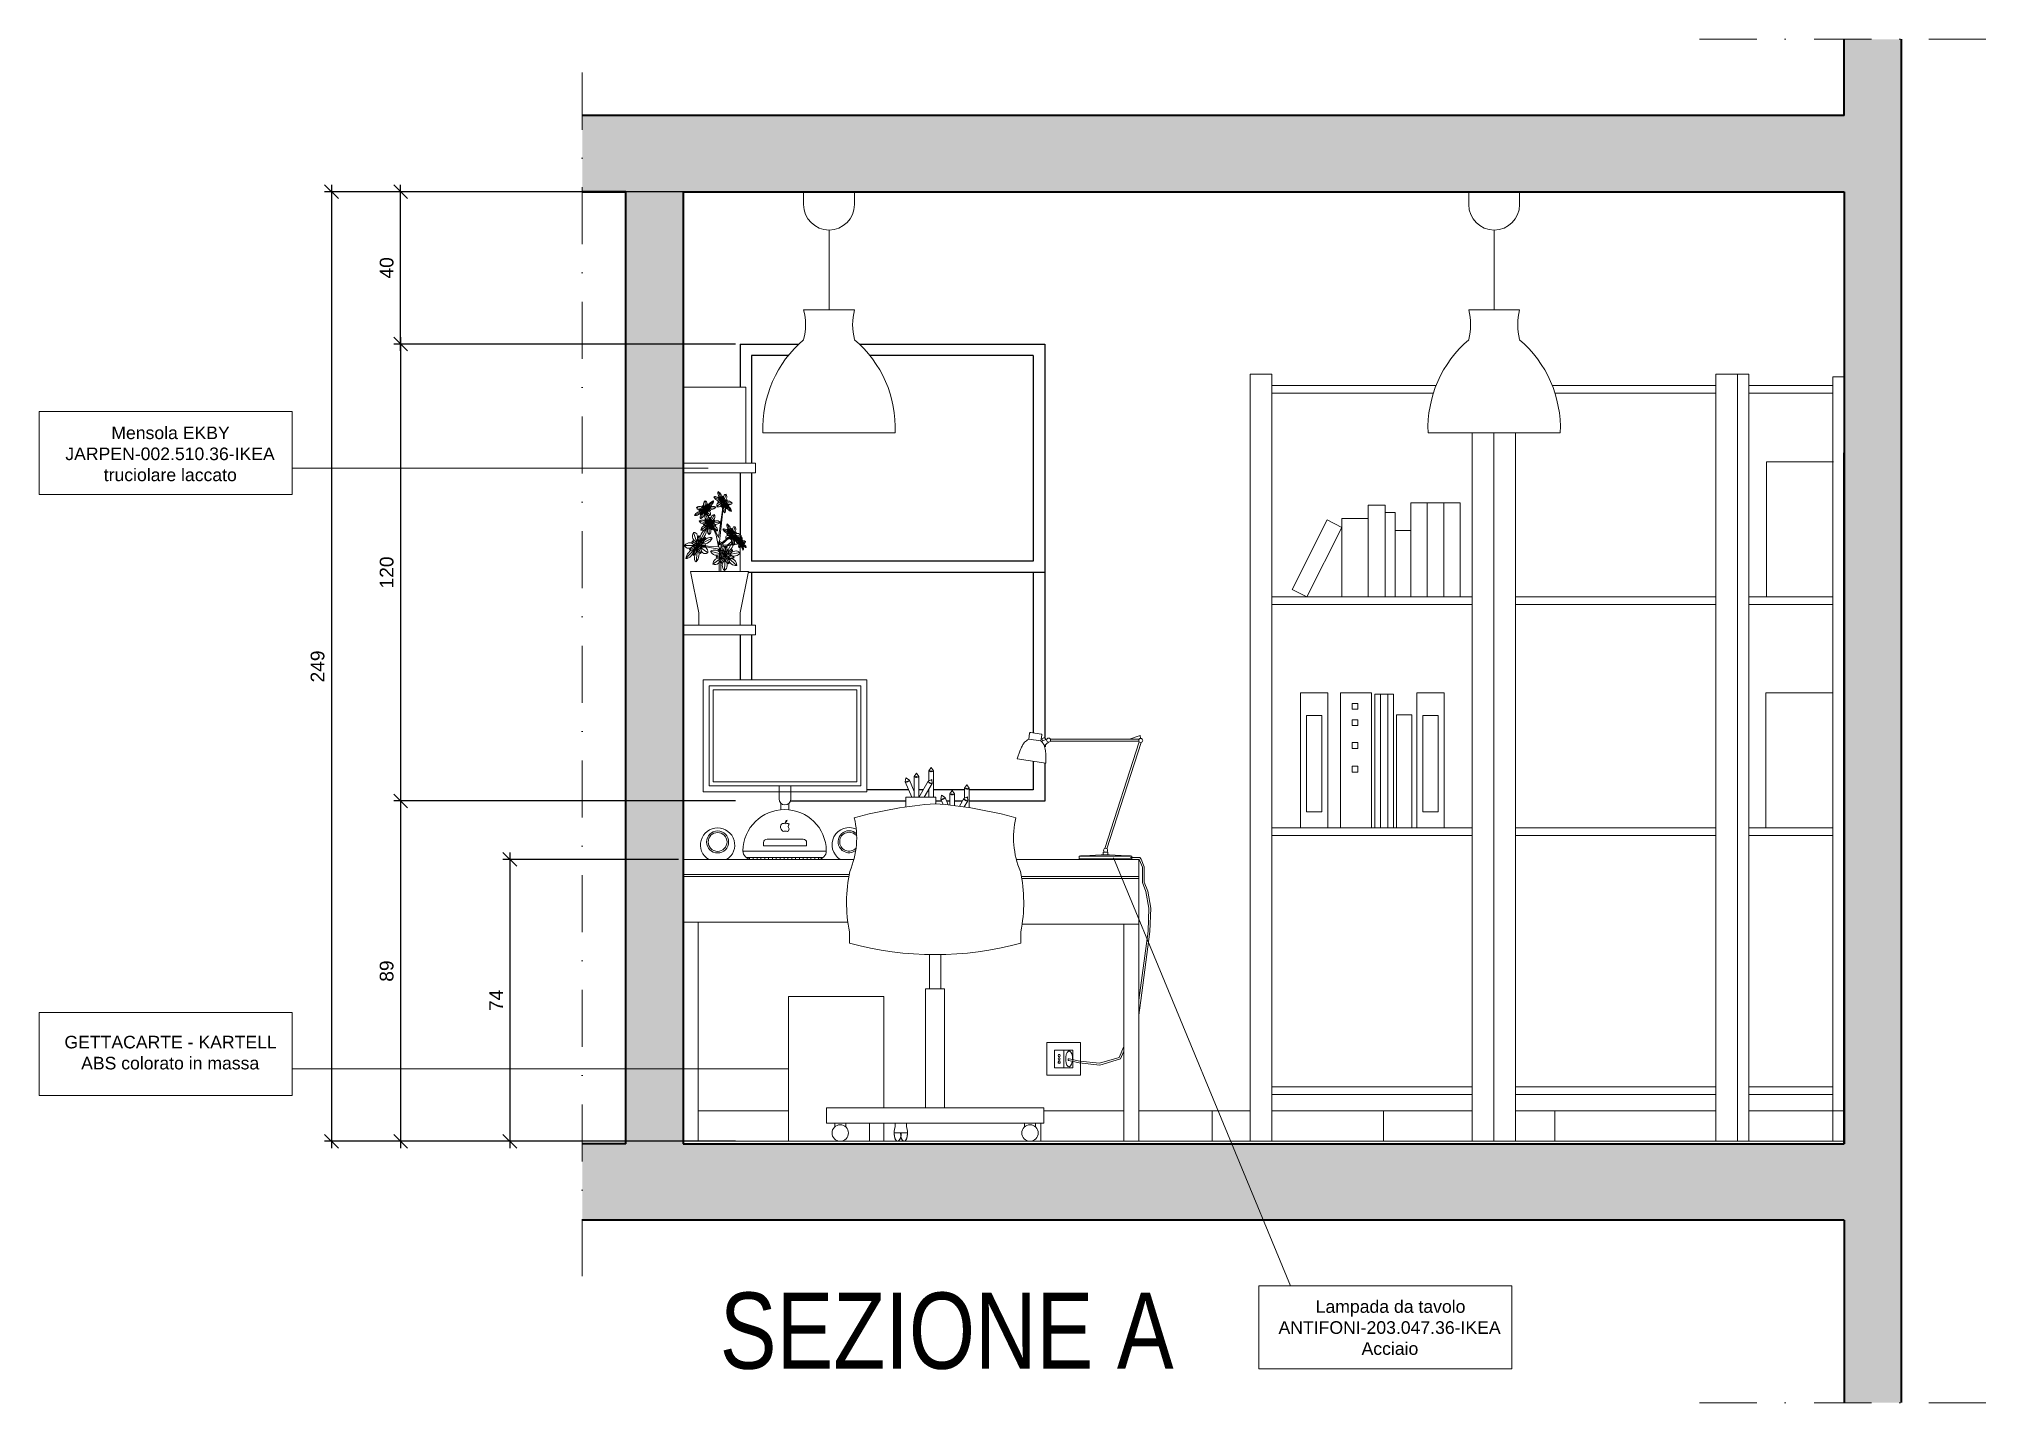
# Model space of a CAD drawing. Header units: millimetres. Extents: x 1232 to 3760, y 1413 to 4733.
# Drawn here: x 3243 to 3760, y 3724 to 4082 of the extents above; entities that cross this region are included whole.
import ezdxf

# ---------------------------------------------------------------- set-up
doc = ezdxf.new("R2010")
doc.units = ezdxf.units.MM
doc.linetypes.add('DASHDOT', pattern=[1, 0.5, -0.25, 0, -0.25])
for name, color, linetype, lineweight in [('A-ANNO-DIMS', 3, 'Continuous', 18), ('A-ANNO-SYMB', 3, 'Continuous', 18), ('A-ANNO-TEXT', 3, 'Continuous', 18), ('A-ELEV-MBE1', 7, 'Continuous', 35), ('A-ELEV-MBE2', 4, 'Continuous', 25), ('A-FURN', 8, 'Continuous', 18), ('A-SECT C-MCUT', 9, 'Continuous', 20), ('A-SECT-MCUT', 1, 'Continuous', 35), ('A-WALL-STUD', 4, 'Continuous', 18)]:
    doc.layers.add(name, color=color, linetype=linetype, lineweight=lineweight)
doc.styles.add('ARIAL', font='arial.ttf')
doc.styles.add('E-ROMANS', font='romans.shx', dxfattribs={"width": 0.8})
doc.styles.get("Standard").update_dxf_attribs({"font": 'arial.ttf'})
doc.dimstyles.new('giulia', dxfattribs={"dimtxt": 3.6, "dimasz": 3.6, "dimexe": 1.8, "dimexo": 1.2, "dimgap": 1.8, "dimtad": 1, "dimdec": 0, "dimzin": 1, "dimdsep": 46, "dimtxsty": 'ARIAL', "dimblk": 'OBLIQUE', "dimcen": 1.8, "dimdle": 1.8, "dimclrt": 256, "dimadec": 0, "dimazin": 0, "dimtfac": 1, "dimtdec": 0, "dimtmove": 1, "dimatfit": 3, "dimldrblk": 'OPEN90', "dimfxl": 1, "dimtfill": 1, "dimarcsym": 0})

msp = doc.modelspace()

# ---------------------------------------------------------------- texts
at = {"layer": 'A-ANNO-SYMB', "color": 3, "char_height": 3.3105, "attachment_point": 1}
for s, width, insert in [('\\pi15.68018;{\\C256;Mensola EKBY \\P\\pi3.59563;JARPEN-002.510.36-IKEA \\P\\pi13.68961;truciolare laccato}', 62.0849, (3246.51, 3980.34)), ('\\pi3.36642;{\\C256;GETTACARTE - KARTELL \\P\\pi7.74952;ABS colorato in massa}', 62.0849, (3246.51, 3820.38)), ('\\pi11.70683;{\\C256;Lampada da tavolo \\P\\pi1.9448;ANTIFONI-203.047.36-IKEA \\P\\pi23.753;Acciaio}', 62.2428, (3566.83, 3750.96))]:
    msp.add_mtext_dynamic_manual_height_columns(s, width=width, gutter_width=1, heights=[0], dxfattribs=dict(at, insert=insert))
at = {"layer": 'A-ANNO-TEXT', "insert": (3422.01, 3752.97), "char_height": 20, "attachment_point": 1, "style": 'E-ROMANS'}
msp.add_mtext_dynamic_manual_height_columns('{\\fArial|b0|i0|c0|p34;SEZIONE A}', width=132.3298, gutter_width=9, heights=[0], dxfattribs=at)

# ---------------------------------------------------------------- blocks, each defined once
blk = doc.blocks.new('A$C27801A31')
at = {"color": 7}
for p, q in [((-1.59, 74.68), (-1.74, 73.37)), ((2.87, 73.04), (-1.59, 74.68)), ((39.98, 75.22), (44.39, 75.91)), ((45.21, 73.13), (40.11, 72.37)), ((50.03, 64.76), (38.02, 62.97))]:
    blk.add_line(p, q, dxfattribs=at)
for points in [[(40.11, 72.37), (39.75, 74.77)], [(44.85, 75.54), (45.21, 73.13)], [(-2, 71.72), (12.39, 27.08)], [(13.22, 27.22), (-1.17, 72.03)], [(36.08, 73.04), (-1.16, 73.04)], [(36.12, 72.25), (-1.05, 72.25)], [(36.88, 71.83), (38.68, 70.29)], [(37.48, 73.27), (39.84, 72.13)], [(38.02, 62.96), (38.02, 64.33), (38.04, 65.47), (38.07, 66.41), (38.1, 67.17), (38.15, 67.78), (38.2, 68.27), (38.26, 68.68), (38.33, 69.02), (38.39, 69.33), (38.46, 69.62), (38.54, 69.88), (38.62, 70.13), (38.71, 70.36), (38.8, 70.58), (38.91, 70.79), (39.02, 71), (39.15, 71.21), (39.28, 71.42), (39.42, 71.62), (39.56, 71.81), (39.7, 71.98), (39.84, 72.14), (39.98, 72.27), (40.11, 72.37)], [(39.35, 72.37), (39.79, 73.16), (38.54, 73.82), (38.09, 72.98)], [(45.21, 73.13), (45.76, 72.76), (46.23, 72.41), (46.62, 72.08), (46.95, 71.76), (47.22, 71.45), (47.46, 71.13), (47.66, 70.82), (47.85, 70.49), (48.03, 70.15), (48.22, 69.76), (48.43, 69.29), (48.66, 68.72), (48.92, 68.01), (49.23, 67.14), (49.6, 66.06), (50.03, 64.76)], [(13.21, 25.61), (13.91, 25.61), (13.91, 24.5), (11.97, 24.5), (11.97, 25.61), (12.65, 25.61)], [(1.96, 23.9), (2.43, 24.14)], [(2.43, 24.14), (4.05, 24.14), (11.26, 24.5)], [(11.26, 24.5), (14.75, 24.5), (21.91, 24.14), (23.48, 24.14), (23.96, 23.9)]]:
    blk.add_lwpolyline(points, dxfattribs=at)
for points in [[(23.96, 22.82), (1.96, 22.82), (1.96, 23.9), (23.96, 23.9)], [(2.43, 22.82), (23.48, 22.82), (23.48, 22.58), (2.43, 22.58)]]:
    blk.add_lwpolyline(points, close=True, dxfattribs=at)
for centre, radius in [((-1.84, 72.54), 0.837), ((36.86, 72.68), 0.852), ((12.93, 26.41), 0.856)]:
    blk.add_circle(centre, radius, dxfattribs=at)
for centre, radius, start, end in [((40.08, 74.88), 0.351, 107.34813, 197.62786), ((44.43, 75.49), 0.416, 5.9883, 95.682)]:
    blk.add_arc(centre, radius, start, end, dxfattribs=at)
blk = doc.blocks.new('_Oblique')
at = {"color": 0, "linetype": 'ByBlock', "lineweight": -2}
blk.add_line((-0.5, -0.5), (0.5, 0.5), dxfattribs=at)
blk = doc.blocks.new('*D56')
at = {"layer": 'A-ANNO-DIMS', "color": 0, "lineweight": -2, "transparency": 16777216}
for p, q in [((3320.02, 4043.79), (3320.02, 3790.89)), ((3411.16, 4041.99), (3318.22, 4041.99)), ((3411.16, 3792.69), (3318.22, 3792.69))]:
    blk.add_line(p, q, dxfattribs=at)
at = {"layer": 'A-ANNO-DIMS', "color": 0, "lineweight": -2, "transparency": 16777216, "xscale": 3.6, "yscale": 3.6, "zscale": 3.6}
for p, rotation in [((3320.02, 4041.99), 90), ((3320.02, 3792.69), 270)]:
    blk.add_blockref('_Oblique', p, dxfattribs=dict(at, rotation=rotation))
at = {"layer": 'A-ANNO-DIMS', "transparency": 16777216, "insert": (3316.38, 3917.34), "char_height": 3.6, "attachment_point": 5, "rotation": 90, "style": 'ARIAL', "bg_fill": 3, "box_fill_scale": 1.1, "bg_fill_color": 256, "bg_fill_true_color": 13158600, "bg_fill_transparency": 0}
blk.add_mtext('249', dxfattribs=at)
blk = doc.blocks.new('_Open90')
at = {"color": 0, "linetype": 'ByBlock', "lineweight": -2}
for p, q in [((0, 0), (-1, 0)), ((-0.5, 0.5), (0, 0)), ((0, 0), (-0.5, -0.5))]:
    blk.add_line(p, q, dxfattribs=at)
blk = doc.blocks.new('*D57')
at = {"layer": 'A-ANNO-DIMS', "color": 0, "lineweight": -2, "transparency": 16777216}
for p, q in [((3338.16, 4000.19), (3338.16, 4043.79)), ((3426.16, 4041.99), (3336.36, 4041.99)), ((3426.16, 4001.99), (3336.36, 4001.99))]:
    blk.add_line(p, q, dxfattribs=at)
at = {"layer": 'A-ANNO-DIMS', "color": 0, "lineweight": -2, "transparency": 16777216, "xscale": 3.6, "yscale": 3.6, "zscale": 3.6}
for p, rotation in [((3338.16, 4041.99), 90), ((3338.16, 4001.99), 270)]:
    blk.add_blockref('_Oblique', p, dxfattribs=dict(at, rotation=rotation))
at = {"layer": 'A-ANNO-DIMS', "transparency": 16777216, "insert": (3334.52, 4021.99), "char_height": 3.6, "attachment_point": 5, "rotation": 90, "style": 'ARIAL', "bg_fill": 3, "box_fill_scale": 1.1, "bg_fill_color": 256, "bg_fill_true_color": 13158600, "bg_fill_transparency": 0}
blk.add_mtext('40', dxfattribs=at)
blk = doc.blocks.new('*D58')
at = {"layer": 'A-ANNO-DIMS', "color": 0, "lineweight": -2, "transparency": 16777216}
for p, q in [((3426.16, 4001.99), (3336.36, 4001.99)), ((3338.16, 4003.79), (3338.16, 3880.25)), ((3426.16, 3882.05), (3336.36, 3882.05))]:
    blk.add_line(p, q, dxfattribs=at)
at = {"layer": 'A-ANNO-DIMS', "color": 0, "lineweight": -2, "transparency": 16777216, "xscale": 3.6, "yscale": 3.6, "zscale": 3.6}
for p, rotation in [((3338.16, 4001.99), 90), ((3338.16, 3882.05), 270)]:
    blk.add_blockref('_Oblique', p, dxfattribs=dict(at, rotation=rotation))
at = {"layer": 'A-ANNO-DIMS', "transparency": 16777216, "insert": (3334.52, 3942.02), "char_height": 3.6, "attachment_point": 5, "rotation": 90, "style": 'ARIAL', "bg_fill": 3, "box_fill_scale": 1.1, "bg_fill_color": 256, "bg_fill_true_color": 13158600, "bg_fill_transparency": 0}
blk.add_mtext('120', dxfattribs=at)
blk = doc.blocks.new('*D59')
at = {"layer": 'A-ANNO-DIMS', "color": 0, "lineweight": -2, "transparency": 16777216}
for p, q in [((3338.16, 3883.85), (3338.16, 3790.89)), ((3426.16, 3882.05), (3336.36, 3882.05)), ((3426.16, 3792.69), (3336.36, 3792.69))]:
    blk.add_line(p, q, dxfattribs=at)
at = {"layer": 'A-ANNO-DIMS', "color": 0, "lineweight": -2, "transparency": 16777216, "xscale": 3.6, "yscale": 3.6, "zscale": 3.6}
for p, rotation in [((3338.16, 3882.05), 90), ((3338.16, 3792.69), 270)]:
    blk.add_blockref('_Oblique', p, dxfattribs=dict(at, rotation=rotation))
at = {"layer": 'A-ANNO-DIMS', "transparency": 16777216, "insert": (3334.52, 3837.37), "char_height": 3.6, "attachment_point": 5, "rotation": 90, "style": 'ARIAL', "bg_fill": 3, "box_fill_scale": 1.1, "bg_fill_color": 256, "bg_fill_true_color": 13158600, "bg_fill_transparency": 0}
blk.add_mtext('89', dxfattribs=at)
blk = doc.blocks.new('*D60')
at = {"layer": 'A-ANNO-DIMS', "color": 0, "lineweight": -2, "transparency": 16777216}
for p, q in [((3411.16, 3866.69), (3365.07, 3866.69)), ((3366.87, 3868.49), (3366.87, 3790.89)), ((3411.16, 3792.69), (3365.07, 3792.69))]:
    blk.add_line(p, q, dxfattribs=at)
at = {"layer": 'A-ANNO-DIMS', "color": 0, "lineweight": -2, "transparency": 16777216, "xscale": 3.6, "yscale": 3.6, "zscale": 3.6}
for p, rotation in [((3366.87, 3866.69), 90), ((3366.87, 3792.69), 270)]:
    blk.add_blockref('_Oblique', p, dxfattribs=dict(at, rotation=rotation))
at = {"layer": 'A-ANNO-DIMS', "transparency": 16777216, "insert": (3363.27, 3829.69), "char_height": 3.6, "attachment_point": 5, "rotation": 90, "style": 'ARIAL', "bg_fill": 3, "box_fill_scale": 1.1, "bg_fill_color": 256, "bg_fill_true_color": 13158600, "bg_fill_transparency": 0}
blk.add_mtext('74', dxfattribs=at)

# ---------------------------------------------------------------- hatches: boundary and pattern name
at = {"layer": 'A-FURN'}
h = msp.add_hatch(dxfattribs=at)
h.set_pattern_fill('ANSI31', color=256, scale=8.085826, angle=45, style=0)
h.set_pattern_definition([(90, (2442.3029, 3460.8554), (-1.0107283, 1e-16), [])])
h.paths.add_polyline_path([(3428.92, 3867.21, 0.174259), (3430.36, 3866.69), (3447.74, 3866.69, 0.174259), (3449.18, 3867.21)])
at = {"layer": 'A-WALL-STUD'}
h = msp.add_hatch(color=256, dxfattribs=at)
h.dxf.hatch_style = 1
h.paths.add_polyline_path([(3732.36, 4081.99), (3717.36, 4081.99), (3717.36, 4061.99), (3385.89, 4061.99), (3385.89, 4041.99), (3397.36, 4041.99), (3397.36, 3791.99), (3385.89, 3791.99), (3385.89, 3771.99), (3717.36, 3771.99), (3717.36, 3724.06), (3732.36, 3724.06)])
h.paths.add_polyline_path([(3412.36, 3791.99), (3412.36, 3792.69), (3412.36, 3925.69), (3412.36, 4041.99), (3717.36, 4041.99), (3717.36, 3791.99), (3717.36, 3791.99)], flags=16)
edge = h.paths.add_edge_path(flags=0)
edge.add_line((3416.51, 3948.43), (3416.29, 3949.1))
edge.add_line((3416.29, 3949.1), (3416.23, 3948.64))
edge.add_ellipse((3416.16, 3947.28), major_axis=(0.68, 1.06), ratio=0.666667, start_angle=-79.3852, end_angle=22.7957)
edge = h.paths.add_edge_path(flags=0)
edge.add_line((3416.29, 3949.1), (3415.24, 3947.99))
edge.add_ellipse((3413.63, 3947.57), major_axis=(1.13, 1.77), ratio=0.666667, start_angle=203.4719, end_angle=305.6529, ccw=False)
edge.add_ellipse((3415.98, 3947.23), major_axis=(0.68, 1.06), ratio=0.666667, start_angle=49.1862, end_angle=151.3671, ccw=False)
edge.add_line((3416.23, 3948.64), (3416.29, 3949.1))
edge = h.paths.add_edge_path(flags=0)
edge.add_line((3415.79, 3949.47), (3416.29, 3949.1))
edge.add_line((3416.29, 3949.1), (3416.16, 3949.47))
edge.add_ellipse((3415.71, 3950.51), major_axis=(0.68, 1.06), ratio=0.666667, start_angle=126.3291, end_angle=228.51)
edge = h.paths.add_edge_path(flags=0)
edge.add_ellipse((3414.55, 3950.63), major_axis=(1.13, 1.77), ratio=0.666667, start_angle=-79.3852, end_angle=22.7957, ccw=False)
edge.add_ellipse((3417.1, 3950.97), major_axis=(0.68, 1.06), ratio=0.666667, start_angle=74.9005, end_angle=177.0814, ccw=False)
h.paths.add_polyline_path([(3420.28, 3954.2), (3420.49, 3953.76), (3421.44, 3952.93, 0.41079)], flags=0)
h.paths.add_polyline_path([(3423.37, 3945.23), (3423.25, 3942.51, 0.477945)], flags=0)
h.paths.add_polyline_path([(3532.34, 3867.19), (3532.11, 3867.19), (3532.11, 3866.96), (3533.02, 3864.62), (3533.52, 3864.72), (3532.73, 3866.76)], flags=0)

# ---------------------------------------------------------------- linework, layer by layer
at = {"layer": 'A-ANNO-SYMB', "color": 3}
msp.add_line((3571.96, 3754.72), (3525.45, 3867.08), dxfattribs=at)
at = {"layer": 'A-ANNO-SYMB', "color": 6}
for points in [[(3243.27, 3962.48), (3309.73, 3962.48), (3309.73, 3984.26), (3243.27, 3984.26)], [(3243.27, 3804.73), (3309.73, 3804.73), (3309.73, 3826.51), (3243.27, 3826.51)], [(3563.59, 3732.95), (3630.04, 3732.95), (3630.04, 3754.72), (3563.59, 3754.72)]]:
    msp.add_lwpolyline(points, close=True, dxfattribs=at)
at = {"layer": 'A-ELEV-MBE1'}
msp.add_line((3507.36, 3896.59), (3507.36, 3896.22), dxfattribs=at)
at = {"layer": 'A-ELEV-MBE2', "color": 2}
for p, q in [((3427.36, 4001.99), (3427.36, 3990.69)), ((3427.36, 4001.99), (3442.77, 4001.99)), ((3458.68, 4001.99), (3507.36, 4001.99)), ((3507.36, 4001.99), (3507.36, 3898.69)), ((3430.36, 3998.99), (3430.36, 3970.69)), ((3440.02, 3998.99), (3430.36, 3998.99)), ((3504.36, 3998.99), (3461.42, 3998.99)), ((3504.36, 3998.99), (3504.36, 3944.99)), ((3427.36, 3968.19), (3427.36, 3951.96)), ((3430.36, 3968.19), (3430.36, 3944.99)), ((3430.36, 3941.99), (3430.36, 3928.19)), ((3504.36, 3941.99), (3504.36, 3899.91)), ((3427.36, 3925.69), (3427.36, 3913.79)), ((3430.36, 3925.69), (3430.36, 3913.79)), ((3504.36, 3892.43), (3504.36, 3884.99)), ((3507.36, 3891.98), (3507.36, 3881.99)), ((3471.6, 3884.99), (3460.64, 3884.99)), ((3473.08, 3884.99), (3472.9, 3884.99)), ((3475.47, 3884.99), (3474.28, 3884.99)), ((3476.95, 3884.99), (3476.85, 3884.99)), ((3486.32, 3884.99), (3478.15, 3884.99)), ((3504.36, 3884.99), (3487.51, 3884.99)), ((3470.86, 3881.99), (3440.57, 3881.99)), ((3480.3, 3881.99), (3478.75, 3881.99)), ((3482.45, 3881.99), (3481.6, 3881.99)), ((3485.75, 3881.99), (3483.64, 3881.99)), ((3507.36, 3881.99), (3487.51, 3881.99))]:
    msp.add_line(p, q, dxfattribs=at)
for points in [[(3504.36, 3944.99), (3430.36, 3944.99)], [(3507.36, 3941.99), (3429.47, 3941.99)]]:
    msp.add_lwpolyline(points, dxfattribs=at)
at = {"layer": 'A-FURN'}
for p, q in [((3412.36, 3970.69), (3412.36, 3990.69)), ((3412.36, 3990.69), (3428.85, 3990.69)), ((3428.85, 3990.69), (3428.85, 3970.69)), ((3561.31, 3792.69), (3561.31, 3994.11)), ((3567.01, 3994.11), (3561.31, 3994.11)), ((3567.01, 3994.11), (3567.01, 3792.69)), ((3610.15, 3991.09), (3567.01, 3991.09)), ((3683.62, 3991.09), (3640.69, 3991.09)), ((3683.62, 3792.69), (3683.62, 3994.11)), ((3689.31, 3994.11), (3683.62, 3994.11)), ((3689.31, 3994.11), (3689.31, 3792.69)), ((3689.31, 3994.09), (3689.31, 3792.69)), ((3689.31, 3994.09), (3692.31, 3994.09)), ((3692.31, 3991.09), (3692.31, 3994.09)), ((3692.31, 3792.69), (3692.31, 3991.09)), ((3692.31, 3991.09), (3714.36, 3991.09)), ((3714.36, 3990.39), (3714.36, 3993.39)), ((3714.36, 3993.39), (3717.36, 3993.39)), ((3714.36, 3991.09), (3714.36, 3792.69)), ((3567.01, 3989.09), (3609.44, 3989.09)), ((3641.4, 3989.09), (3683.62, 3989.09)), ((3714.36, 3989.09), (3692.31, 3989.09)), ((3619.62, 3792.69), (3619.62, 3978.71)), ((3625.31, 3978.71), (3625.31, 3792.69)), ((3625.31, 3792.69), (3625.31, 3978.71)), ((3631.01, 3978.71), (3631.01, 3792.69)), ((3412.36, 3968.19), (3412.36, 3970.69)), ((3412.36, 3970.69), (3431.36, 3970.69)), ((3431.36, 3970.69), (3431.36, 3968.19)), ((3431.36, 3968.19), (3431.36, 3970.69)), ((3696.93, 3935.62), (3696.93, 3971.04)), ((3696.93, 3971.04), (3714.54, 3971.04)), ((3431.36, 3968.19), (3412.36, 3968.19)), ((3418.18, 3958.56), (3418.14, 3960.8)), ((3418.18, 3958.56), (3420.4, 3960.79)), ((3418.18, 3958.56), (3418.91, 3960.05)), ((3422.93, 3960.44), (3420.46, 3961.87)), ((3422.93, 3960.44), (3421.21, 3959.39)), ((3422.93, 3960.44), (3421.53, 3960.56)), ((3422.93, 3960.44), (3421.56, 3963.27)), ((3422.93, 3960.44), (3421.65, 3961.86)), ((3422.93, 3960.44), (3422.47, 3959.18)), ((3422.93, 3960.44), (3422.73, 3962.08)), ((3422.93, 3960.44), (3423.7, 3962.54)), ((3422.93, 3960.44), (3423.96, 3961.07)), ((3422.93, 3960.44), (3423.26, 3957.7)), ((3422.93, 3960.44), (3425.25, 3960.23)), ((3422.93, 3960.44), (3425.06, 3958.08)), ((3422.93, 3960.44), (3424.41, 3959.58)), ((3422.93, 3960.44), (3423.75, 3958.74)), ((3418.18, 3958.56), (3415.39, 3957.02)), ((3418.18, 3958.56), (3415.91, 3959.12)), ((3418.18, 3958.56), (3416.5, 3958.24)), ((3418.18, 3958.56), (3416.85, 3957.22)), ((3418.18, 3958.56), (3416.97, 3956.08)), ((3418.18, 3958.56), (3417.41, 3959.49)), ((3418.18, 3958.56), (3419.85, 3959.48)), ((3418.18, 3958.56), (3420.99, 3959.1)), ((3418.18, 3958.56), (3419.54, 3958.22)), ((3418.18, 3958.56), (3418.2, 3957.22)), ((3418.18, 3958.56), (3419.46, 3957.01)), ((3425.28, 3951.94), (3423.91, 3954.77)), ((3416.29, 3949.1), (3414.74, 3950.25)), ((3416.29, 3949.1), (3415.14, 3952.55)), ((3416.29, 3949.1), (3418.36, 3953.41)), ((3416.29, 3949.1), (3416.6, 3951.68)), ((3416.29, 3949.1), (3418.22, 3951.17)), ((3416.29, 3949.1), (3420.03, 3951.02)), ((3425.28, 3951.94), (3422.81, 3953.37)), ((3425.28, 3951.94), (3423.57, 3950.89)), ((3425.28, 3951.94), (3423.89, 3952.06)), ((3425.28, 3951.94), (3424, 3953.36)), ((3425.28, 3951.94), (3424.82, 3950.68)), ((3425.28, 3951.94), (3425.08, 3953.58)), ((3425.28, 3951.94), (3426.05, 3954.04)), ((3425.28, 3951.94), (3426.31, 3952.57)), ((3425.28, 3951.94), (3425.61, 3949.2)), ((3425.28, 3951.94), (3427.61, 3951.73)), ((3425.28, 3951.94), (3427.36, 3949.64)), ((3425.28, 3951.94), (3426.77, 3951.08)), ((3425.28, 3951.94), (3426.1, 3950.24)), ((3427.65, 3949.73), (3426.28, 3950.14)), ((3427.65, 3949.73), (3426.61, 3951.43)), ((3427.65, 3949.73), (3426.85, 3950.43)), ((3427.65, 3949.73), (3426.97, 3949.47)), ((3427.65, 3949.73), (3426.98, 3948.55)), ((3427.65, 3949.73), (3427.33, 3950.87)), ((3427.36, 3951.42), (3427.36, 3950.84)), ((3427.36, 3949.64), (3427.41, 3949.58)), ((3427.65, 3949.73), (3427.6, 3948.71)), ((3427.65, 3949.73), (3427.72, 3951.44)), ((3427.65, 3949.73), (3428.05, 3950.44)), ((3427.65, 3949.73), (3428.78, 3950.16)), ((3427.65, 3949.73), (3428.47, 3949.49)), ((3427.65, 3949.73), (3428.98, 3948.56)), ((3427.65, 3949.73), (3428.18, 3947.84)), ((3427.65, 3949.73), (3428.27, 3948.71)), ((3416.29, 3949.1), (3412.78, 3949.1)), ((3416.29, 3949.1), (3413.06, 3945.65)), ((3416.29, 3949.1), (3414.04, 3947.95)), ((3416.29, 3949.1), (3415.04, 3946.52)), ((3416.29, 3949.1), (3415.77, 3944.8)), ((3416.29, 3949.1), (3416.98, 3947.03)), ((3416.29, 3949.1), (3418.39, 3949.1)), ((3416.29, 3949.1), (3418.87, 3947.19)), ((3414.36, 3942.27), (3429.52, 3942.27)), ((3416.53, 3931.44), (3414.36, 3942.27)), ((3427.36, 3931.44), (3429.52, 3942.27)), ((3619.62, 3935.63), (3567.01, 3935.63)), ((3683.62, 3935.63), (3631.01, 3935.63)), ((3692.31, 3935.62), (3714.36, 3935.62)), ((3714.36, 3935.62), (3696.93, 3935.62)), ((3416.53, 3928.19), (3416.53, 3931.44)), ((3427.36, 3931.44), (3427.36, 3928.19)), ((3567.01, 3933.63), (3619.62, 3933.63)), ((3631.01, 3933.63), (3683.62, 3933.63)), ((3714.36, 3933.63), (3692.31, 3933.63)), ((3431.36, 3928.19), (3412.36, 3928.19)), ((3412.36, 3792.69), (3412.36, 3925.69)), ((3412.36, 3925.69), (3431.36, 3925.69)), ((3431.36, 3925.69), (3431.36, 3928.19)), ((3714.36, 3915.62), (3714.36, 3913.62)), ((3574.58, 3910.38), (3581.71, 3910.38)), ((3574.58, 3874.97), (3574.58, 3910.38)), ((3581.71, 3910.38), (3581.71, 3874.97)), ((3585.03, 3910.4), (3593.19, 3910.4)), ((3585.03, 3874.97), (3585.03, 3910.4)), ((3593.19, 3910.4), (3593.19, 3874.97)), ((3594.06, 3910.09), (3597.5, 3910.09)), ((3594.06, 3874.97), (3594.06, 3910.09)), ((3595.57, 3910.09), (3599.01, 3910.09)), ((3595.57, 3874.97), (3595.57, 3910.09)), ((3597.5, 3910.09), (3597.5, 3874.97)), ((3599.01, 3910.09), (3599.01, 3874.97)), ((3605.12, 3910.38), (3612.26, 3910.38)), ((3605.12, 3874.97), (3605.12, 3910.38)), ((3612.26, 3910.38), (3612.26, 3874.97)), ((3696.75, 3874.97), (3696.75, 3910.38)), ((3696.75, 3910.38), (3714.36, 3910.38)), ((3576.14, 3904.5), (3580.15, 3904.5)), ((3576.14, 3879.2), (3576.14, 3904.5)), ((3580.15, 3904.5), (3580.15, 3879.2)), ((3588.09, 3906.13), (3588.09, 3907.66)), ((3588.09, 3907.66), (3589.62, 3907.66)), ((3589.62, 3906.13), (3588.09, 3906.13)), ((3588.09, 3901.82), (3588.09, 3903.35)), ((3588.09, 3903.35), (3589.62, 3903.35)), ((3589.62, 3907.66), (3589.62, 3906.13)), ((3589.62, 3903.35), (3589.62, 3901.82)), ((3599.74, 3904.62), (3603.76, 3904.62)), ((3599.74, 3874.97), (3599.74, 3904.62)), ((3600.19, 3904.62), (3603.62, 3904.62)), ((3603.76, 3904.62), (3603.76, 3874.97)), ((3606.68, 3904.5), (3610.7, 3904.5)), ((3606.68, 3879.2), (3606.68, 3904.5)), ((3610.7, 3904.5), (3610.7, 3879.2)), ((3589.62, 3901.82), (3588.09, 3901.82)), ((3588.09, 3895.83), (3588.09, 3897.36)), ((3588.09, 3897.36), (3589.62, 3897.36)), ((3589.62, 3895.83), (3588.09, 3895.83)), ((3589.62, 3897.36), (3589.62, 3895.83)), ((3470.72, 3887.05), (3470.92, 3888.1)), ((3470.87, 3887.85), (3471.13, 3887.97)), ((3470.92, 3888.1), (3471.82, 3887.52)), ((3471.51, 3887.33), (3471.75, 3887.27)), ((3471.53, 3887.07), (3471.51, 3887.33)), ((3471.68, 3887.46), (3471.68, 3887.46)), ((3471.75, 3887.27), (3471.82, 3887.52)), ((3471.82, 3887.52), (3473.08, 3884.56)), ((3473.08, 3888.45), (3473.68, 3889.35)), ((3473.08, 3888.45), (3473.25, 3888.27)), ((3473.08, 3883.02), (3473.08, 3888.45)), ((3473.25, 3888.27), (3473.37, 3888.43)), ((3473.37, 3888.43), (3473.54, 3888.19)), ((3473.54, 3889.14), (3473.82, 3889.15)), ((3473.54, 3888.19), (3473.68, 3888.44)), ((3473.68, 3889.35), (3474.28, 3888.45)), ((3473.68, 3888.44), (3473.83, 3888.16)), ((3473.83, 3888.16), (3473.92, 3888.4)), ((3473.92, 3888.4), (3474.11, 3888.26)), ((3474.11, 3888.26), (3474.28, 3888.45)), ((3474.13, 3888.45), (3474.13, 3888.45)), ((3474.28, 3888.45), (3474.28, 3882.95)), ((3477.72, 3887.68), (3476.76, 3887.21)), ((3476.95, 3889.94), (3477.55, 3890.84)), ((3476.95, 3889.94), (3477.12, 3889.75)), ((3476.95, 3887.31), (3476.95, 3889.94)), ((3477.12, 3889.75), (3477.24, 3889.91)), ((3477.24, 3889.91), (3477.41, 3889.67)), ((3477.41, 3890.62), (3477.69, 3890.63)), ((3477.41, 3889.67), (3477.55, 3889.92)), ((3477.74, 3887.42), (3477.5, 3887.57)), ((3477.55, 3890.84), (3478.15, 3889.94)), ((3477.55, 3889.92), (3477.7, 3889.65)), ((3477.7, 3889.65), (3477.79, 3889.89)), ((3477.79, 3886.61), (3477.72, 3887.68)), ((3477.79, 3889.89), (3477.98, 3889.74)), ((3477.98, 3889.74), (3478.15, 3889.94)), ((3478, 3889.94), (3478, 3889.94)), ((3478.15, 3889.94), (3478.15, 3883.02)), ((3588.09, 3889.61), (3588.09, 3891.14)), ((3588.09, 3891.14), (3589.62, 3891.14)), ((3589.62, 3889.61), (3588.09, 3889.61)), ((3589.62, 3891.14), (3589.62, 3889.61)), ((3437.58, 3882.56), (3437.58, 3886)), ((3440.68, 3882.56), (3440.68, 3886)), ((3470.72, 3887.05), (3470.95, 3886.94)), ((3472.44, 3883.02), (3470.72, 3887.05)), ((3470.86, 3880.44), (3470.86, 3883.02)), ((3470.86, 3883.02), (3478.75, 3883.02)), ((3470.95, 3886.94), (3471, 3887.13)), ((3471, 3887.13), (3471.25, 3886.98)), ((3471.25, 3886.98), (3471.28, 3887.26)), ((3471.28, 3887.26), (3471.53, 3887.07)), ((3476.76, 3887.21), (3474.28, 3882.95)), ((3475.7, 3883.02), (3477.79, 3886.61)), ((3476.8, 3886.95), (3476.76, 3887.21)), ((3477.04, 3886.99), (3476.8, 3886.95)), ((3476.89, 3887.13), (3476.89, 3887.13)), ((3476.95, 3883.02), (3476.95, 3885.17)), ((3477, 3886.73), (3477.04, 3886.99)), ((3477.26, 3886.89), (3477, 3886.73)), ((3477.26, 3886.61), (3477.26, 3886.89)), ((3477.53, 3886.73), (3477.26, 3886.61)), ((3477.56, 3886.53), (3477.53, 3886.73)), ((3477.79, 3886.61), (3477.56, 3886.53)), ((3478.75, 3883.02), (3478.75, 3881.28)), ((3480.09, 3882.48), (3480.29, 3883.54)), ((3480.09, 3882.48), (3480.31, 3882.37)), ((3480.67, 3881.12), (3480.09, 3882.48)), ((3480.24, 3883.28), (3480.49, 3883.4)), ((3480.29, 3883.54), (3481.19, 3882.95)), ((3480.31, 3882.37), (3480.37, 3882.56)), ((3480.37, 3882.56), (3480.61, 3882.41)), ((3480.61, 3882.41), (3480.65, 3882.7)), ((3480.65, 3882.7), (3480.89, 3882.5)), ((3480.89, 3882.5), (3480.88, 3882.76)), ((3480.88, 3882.76), (3481.12, 3882.7)), ((3481.05, 3882.89), (3481.05, 3882.89)), ((3481.12, 3882.7), (3481.19, 3882.95)), ((3481.19, 3882.95), (3482.03, 3880.98)), ((3482.45, 3883.89), (3483.05, 3884.78)), ((3482.45, 3883.89), (3482.61, 3883.7)), ((3482.45, 3880.93), (3482.45, 3883.89)), ((3482.61, 3883.7), (3482.74, 3883.86)), ((3482.74, 3883.86), (3482.9, 3883.62)), ((3482.9, 3884.57), (3483.18, 3884.58)), ((3482.9, 3883.62), (3483.05, 3883.87)), ((3483.05, 3884.78), (3483.64, 3883.89)), ((3483.05, 3883.87), (3483.2, 3883.59)), ((3483.2, 3883.59), (3483.29, 3883.83)), ((3483.29, 3883.83), (3483.48, 3883.69)), ((3483.48, 3883.69), (3483.64, 3883.89)), ((3483.49, 3883.89), (3483.49, 3883.89)), ((3483.64, 3883.89), (3483.64, 3880.8)), ((3486.12, 3882.64), (3484.95, 3880.63)), ((3487.09, 3883.11), (3486.12, 3882.64)), ((3486.16, 3882.39), (3486.12, 3882.64)), ((3486.41, 3882.42), (3486.16, 3882.39)), ((3486.25, 3882.56), (3486.25, 3882.56)), ((3486.32, 3885.37), (3486.92, 3886.27)), ((3486.32, 3885.37), (3486.48, 3885.19)), ((3486.32, 3882.74), (3486.32, 3885.37)), ((3486.36, 3882.16), (3486.41, 3882.42)), ((3486.63, 3882.32), (3486.36, 3882.16)), ((3486.48, 3885.19), (3486.61, 3885.34)), ((3486.61, 3885.34), (3486.77, 3885.11)), ((3486.63, 3882.04), (3486.63, 3882.32)), ((3486.89, 3882.16), (3486.63, 3882.04)), ((3486.77, 3886.05), (3487.05, 3886.06)), ((3486.77, 3885.11), (3486.92, 3885.35)), ((3487.11, 3882.86), (3486.87, 3883.01)), ((3486.92, 3881.96), (3486.89, 3882.16)), ((3486.92, 3886.27), (3487.51, 3885.37)), ((3486.92, 3885.35), (3487.07, 3885.08)), ((3487.07, 3885.08), (3487.16, 3885.32)), ((3487.16, 3882.04), (3487.09, 3883.11)), ((3487.16, 3885.32), (3487.35, 3885.17)), ((3487.35, 3885.17), (3487.51, 3885.37)), ((3487.36, 3885.37), (3487.36, 3885.37)), ((3487.51, 3885.37), (3487.51, 3880.26)), ((3438.09, 3879.73), (3438.09, 3881.41)), ((3440.16, 3879.72), (3440.16, 3881.41)), ((3486.23, 3880.45), (3487.16, 3882.04)), ((3486.32, 3880.44), (3486.32, 3880.6)), ((3487.16, 3882.04), (3486.92, 3881.96)), ((3580.15, 3879.2), (3576.14, 3879.2)), ((3610.7, 3879.2), (3606.68, 3879.2)), ((3434.42, 3872), (3443.92, 3872)), ((3619.62, 3874.97), (3567.01, 3874.97)), ((3567.01, 3872.97), (3619.62, 3872.97)), ((3581.71, 3874.97), (3574.58, 3874.97)), ((3593.19, 3874.97), (3585.03, 3874.97)), ((3597.5, 3874.97), (3594.06, 3874.97)), ((3599.01, 3874.97), (3595.57, 3874.97)), ((3603.76, 3874.97), (3599.74, 3874.97)), ((3612.26, 3874.97), (3605.12, 3874.97)), ((3683.62, 3874.97), (3631.01, 3874.97)), ((3631.01, 3872.97), (3683.62, 3872.97)), ((3692.31, 3874.97), (3714.36, 3874.97)), ((3714.36, 3872.97), (3692.31, 3872.97)), ((3714.36, 3874.97), (3696.93, 3874.97)), ((3412.36, 3866.69), (3457.25, 3866.69)), ((3430.5, 3866.69), (3414.57, 3866.69)), ((3428.1, 3868.82), (3450.01, 3868.82)), ((3428.92, 3867.21), (3449.18, 3867.21)), ((3430.36, 3866.69), (3447.74, 3866.69)), ((3433.52, 3870.29), (3433.52, 3871.1)), ((3444.82, 3870.29), (3433.52, 3870.29)), ((3444.82, 3871.1), (3444.82, 3870.29)), ((3447.74, 3866.69), (3457.25, 3866.69)), ((3499.91, 3866.69), (3532.11, 3866.69)), ((3532.11, 3792.69), (3532.11, 3866.69)), ((3532.11, 3866.69), (3532.11, 3866.69)), ((3532.11, 3866.69), (3532.11, 3866.69)), ((3532.11, 3866.69), (3532.11, 3862.69)), ((3532.11, 3861.69), (3532.11, 3866.69)), ((3532.11, 3866.69), (3532.11, 3861.69)), ((3456, 3862.69), (3412.36, 3862.69)), ((3412.36, 3862.19), (3455.91, 3862.19)), ((3532.11, 3862.19), (3501.25, 3862.19)), ((3532.11, 3861.69), (3501.34, 3861.69)), ((3532.11, 3862.69), (3532.11, 3862.69)), ((3532.11, 3862.69), (3532.11, 3862.19)), ((3532.11, 3862.19), (3532.11, 3862.19)), ((3532.11, 3862.19), (3532.11, 3861.69)), ((3532.11, 3861.69), (3532.11, 3860.49)), ((3532.11, 3861.69), (3532.11, 3849.69)), ((3714.36, 3854.97), (3714.36, 3852.97)), ((3412.36, 3850.19), (3455.66, 3850.19)), ((3416.36, 3850.19), (3416.36, 3792.69)), ((3456.08, 3844.7), (3456.08, 3847.7)), ((3501.08, 3844.7), (3501.08, 3847.7)), ((3532.11, 3849.69), (3501.43, 3849.69)), ((3532.11, 3849.69), (3528.11, 3849.69)), ((3528.11, 3849.69), (3528.11, 3792.69)), ((3477.08, 3841.7), (3477.08, 3832.7)), ((3480.08, 3841.7), (3480.08, 3832.7)), ((3440.07, 3792.69), (3440.07, 3830.69)), ((3440.07, 3830.69), (3465.07, 3830.69)), ((3465.07, 3830.69), (3465.07, 3801.44)), ((3476.08, 3801.45), (3476.08, 3832.7)), ((3476.08, 3832.7), (3481.08, 3832.7)), ((3481.08, 3801.45), (3481.08, 3832.7)), ((3516.74, 3818.61), (3507.94, 3818.61)), ((3507.94, 3818.61), (3507.94, 3810.01)), ((3514.74, 3816.61), (3509.94, 3816.61)), ((3509.94, 3816.61), (3509.94, 3812.01)), ((3509.94, 3816.61), (3512.34, 3816.61)), ((3511, 3814.85), (3511, 3815.07)), ((3511.32, 3815.07), (3511.32, 3814.85)), ((3512.34, 3816.61), (3512.34, 3812.01)), ((3514.74, 3812.01), (3514.74, 3816.61)), ((3516.74, 3810.01), (3516.74, 3818.61)), ((3528.11, 3817.61), (3526.88, 3814.71)), ((3528.11, 3816.33), (3527.25, 3814.29)), ((3507.94, 3810.01), (3516.74, 3810.01)), ((3509.94, 3812.01), (3514.74, 3812.01)), ((3511, 3813.77), (3511, 3813.55)), ((3511.32, 3813.55), (3511.32, 3813.77)), ((3516.43, 3813.26), (3513.74, 3813.86)), ((3516.58, 3813.75), (3513.76, 3814.31)), ((3521.84, 3812.69), (3516.43, 3813.26)), ((3521.79, 3813.19), (3516.58, 3813.75)), ((3526.88, 3814.71), (3521.79, 3813.19)), ((3527.25, 3814.29), (3521.84, 3812.69)), ((3619.62, 3806.95), (3567.01, 3806.95)), ((3567.01, 3804.95), (3619.62, 3804.95)), ((3683.62, 3806.95), (3631.01, 3806.95)), ((3631.01, 3804.95), (3683.62, 3804.95)), ((3692.31, 3806.95), (3714.36, 3806.95)), ((3714.36, 3804.95), (3692.31, 3804.95)), ((3416.36, 3792.69), (3416.36, 3800.69)), ((3416.36, 3800.69), (3440.07, 3800.69)), ((3450.08, 3801.45), (3507.09, 3801.45)), ((3450.08, 3797.45), (3450.08, 3801.45)), ((3507.09, 3801.45), (3507.09, 3797.45)), ((3507.09, 3800.69), (3528.11, 3800.69)), ((3532.11, 3800.69), (3551.36, 3800.69)), ((3551.36, 3800.69), (3551.36, 3792.69)), ((3551.36, 3800.69), (3561.31, 3800.69)), ((3567.01, 3800.69), (3596.36, 3800.69)), ((3596.36, 3800.69), (3596.36, 3792.69)), ((3596.36, 3800.69), (3619.62, 3800.69)), ((3631.01, 3800.69), (3641.36, 3800.69)), ((3641.36, 3800.69), (3641.36, 3792.69)), ((3641.36, 3800.69), (3683.62, 3800.69)), ((3692.31, 3800.69), (3717.36, 3800.69)), ((3507.09, 3797.45), (3450.08, 3797.45)), ((3452.19, 3797.45), (3452.19, 3796.45)), ((3455.12, 3797.45), (3455.12, 3796.45)), ((3461.36, 3797.45), (3461.36, 3792.69)), ((3465.07, 3792.69), (3465.07, 3797.45)), ((3467.8, 3794.86), (3471.33, 3794.86)), ((3471.33, 3794.86), (3467.8, 3794.86)), ((3468.11, 3797.45), (3468.11, 3796.45)), ((3468.11, 3797.45), (3468.11, 3796.45)), ((3471.04, 3797.45), (3471.04, 3796.45)), ((3502.04, 3797.45), (3502.04, 3796.45)), ((3504.97, 3797.45), (3504.97, 3796.45)), ((3506.36, 3797.45), (3506.36, 3792.69)), ((3465.07, 3792.69), (3440.07, 3792.69)), ((3567.01, 3792.69), (3561.31, 3792.69)), ((3625.31, 3792.69), (3619.62, 3792.69)), ((3631.01, 3792.69), (3625.31, 3792.69)), ((3689.31, 3792.69), (3683.62, 3792.69)), ((3689.31, 3792.69), (3692.31, 3792.69))]:
    msp.add_line(p, q, dxfattribs=at)
at = {"layer": 'A-FURN', "color": 2}
msp.add_line((3427.36, 3948.64), (3427.36, 3942.27), dxfattribs=at)
at = {"layer": 'A-FURN'}
for points in [[(3444.04, 4041.99), (3457.41, 4041.99)], [(3444.04, 4041.99), (3444.04, 4038.61)], [(3457.41, 4041.99), (3457.41, 4038.61)], [(3618.73, 4041.99), (3632.1, 4041.99)], [(3618.73, 4041.99), (3618.73, 4038.61)], [(3632.1, 4041.99), (3632.1, 4038.61)], [(3450.72, 4010.97), (3450.72, 4031.92)], [(3625.42, 4010.97), (3625.42, 4031.92)], [(3444.04, 4010.97), (3450.72, 4010.97)], [(3457.41, 4010.97), (3450.72, 4010.97)], [(3618.73, 4010.97), (3625.42, 4010.97)], [(3632.1, 4010.97), (3625.42, 4010.97)], [(3433.35, 3978.71), (3468.1, 3978.71)], [(3608.05, 3978.71), (3642.79, 3978.71)], [(3422.28, 3942.27), (3422.28, 3948.79), (3428.12, 3949.73), (3422.28, 3949.1), (3425.44, 3952.1), (3421.81, 3949.26), (3423.04, 3960.72), (3421.71, 3951.23), (3418.18, 3958.56), (3421.02, 3951.78), (3421.65, 3948.79), (3416.29, 3949.1), (3421.97, 3948.16), (3421.89, 3942.27)], [(3439.13, 3884.44), (3460.64, 3884.44), (3460.64, 3913.79), (3417.66, 3913.79), (3417.66, 3884.44), (3439.13, 3884.44)], [(3529.91, 3867.19), (3532.34, 3867.19), (3532.73, 3866.76), (3533.52, 3864.72), (3533.52, 3860.69), (3534.41, 3858.35), (3535.21, 3853.88), (3534.99, 3847.8), (3532.61, 3829.63), (3532.11, 3825.78)], [(3529.91, 3866.69), (3529.91, 3866.69), (3532.11, 3866.69), (3532.29, 3866.49), (3533.02, 3864.62), (3533.02, 3860.6), (3533.93, 3858.22), (3534.71, 3853.85), (3534.5, 3847.84), (3532.11, 3829.69)]]:
    msp.add_lwpolyline(points, dxfattribs=at)
for points in [[(3592.28, 3959.71), (3596.81, 3959.71), (3596.81, 3935.63), (3592.28, 3935.63)], [(3603.51, 3935.63), (3607.85, 3935.63), (3607.85, 3960.31), (3603.51, 3960.31)], [(3607.85, 3935.63), (3612.19, 3935.63), (3612.19, 3960.31), (3607.85, 3960.31)], [(3612.19, 3935.63), (3616.52, 3935.63), (3616.52, 3960.31), (3612.19, 3960.31)], [(3572.38, 3937.57), (3576.25, 3935.63), (3585.38, 3953.86), (3581.51, 3955.8)], [(3585.38, 3956.17), (3592.28, 3956.17), (3592.28, 3935.63), (3585.38, 3935.63)], [(3596.81, 3957.75), (3599.38, 3957.75), (3599.38, 3935.63), (3596.81, 3935.63)], [(3599.38, 3953.02), (3603.51, 3953.02), (3603.51, 3935.63), (3599.38, 3935.63)], [(3419.21, 3886), (3459.08, 3886), (3459.08, 3912.24), (3419.21, 3912.24)], [(3420.24, 3887.03), (3458.05, 3887.03), (3458.05, 3911.2), (3420.24, 3911.2)]]:
    msp.add_lwpolyline(points, close=True, dxfattribs=at)
for points in [[(3419.32, 3954.78), (3416.61, 3955.53, 0.477945), (3418.45, 3955.03, 0.477945), (3416.61, 3955.53)], [(3419.32, 3954.78), (3417.05, 3953.13, 0.477945), (3418.59, 3954.25, 0.477945), (3417.05, 3953.13)], [(3419.32, 3954.78), (3417.66, 3954.48, 0.477945), (3418.79, 3954.69, 0.477945), (3417.66, 3954.48)], [(3419.32, 3954.78), (3418.05, 3955.89, 0.477945), (3418.91, 3955.14, 0.477945), (3418.05, 3955.89)], [(3419.32, 3954.78), (3418.22, 3957.37, 0.477945), (3418.97, 3955.62, 0.477945), (3418.22, 3957.37)], [(3419.32, 3954.78), (3418.52, 3953.3, 0.477945), (3419.06, 3954.3, 0.477945), (3418.52, 3953.3)], [(3419.32, 3954.78), (3419.2, 3951.97, 0.477945), (3419.28, 3953.88, 0.477945), (3419.2, 3951.97)], [(3419.32, 3954.78), (3419.4, 3956.47, 0.477945), (3419.35, 3955.33, 0.477945), (3419.4, 3956.47)], [(3419.32, 3954.78), (3420.66, 3957.26, 0.477945), (3419.75, 3955.58, 0.477945), (3420.66, 3957.26)], [(3419.32, 3954.78), (3420.69, 3955.78, 0.477945), (3419.76, 3955.1, 0.477945), (3420.69, 3955.78)], [(3419.32, 3954.78), (3422.09, 3955.29, 0.477945), (3420.22, 3954.95, 0.477945), (3422.09, 3955.29)], [(3419.32, 3954.78), (3419.99, 3953.23, 0.477945), (3419.54, 3954.28, 0.477945), (3419.99, 3953.23)], [(3419.32, 3954.78), (3421.44, 3952.93, 0.477945), (3420.01, 3954.19, 0.477945), (3421.44, 3952.93)], [(3419.32, 3954.78), (3420.95, 3954.33, 0.477945), (3419.85, 3954.64, 0.477945), (3420.95, 3954.33)], [(3423.43, 3946.52), (3421.85, 3950.22, 0.477945), (3422.92, 3947.71, 0.477945), (3421.85, 3950.22)], [(3423.43, 3946.52), (3425.33, 3950.06, 0.477945), (3424.04, 3947.66, 0.477945), (3425.33, 3950.06)], [(3423.43, 3946.52), (3419.56, 3947.59, 0.477945), (3422.18, 3946.87, 0.477945), (3419.56, 3947.59)], [(3423.43, 3946.52), (3420.18, 3944.16, 0.477945), (3422.38, 3945.76, 0.477945), (3420.18, 3944.16)], [(3423.43, 3946.52), (3421.06, 3946.09, 0.477945), (3422.66, 3946.38, 0.477945), (3421.06, 3946.09)], [(3423.43, 3946.52), (3421.61, 3948.11, 0.477945), (3422.84, 3947.03, 0.477945), (3421.61, 3948.11)], [(3423.43, 3946.52), (3422.29, 3944.4, 0.477945), (3423.06, 3945.84, 0.477945), (3422.29, 3944.4)], [(3423.43, 3946.52), (3423.25, 3942.51, 0.477945), (3423.37, 3945.23, 0.477945), (3423.25, 3942.51)], [(3423.43, 3946.52), (3423.54, 3948.93, 0.477945), (3423.46, 3947.3, 0.477945), (3423.54, 3948.93)], [(3423.43, 3946.52), (3425.38, 3947.94, 0.477945), (3424.06, 3946.98, 0.477945), (3425.38, 3947.94)], [(3423.43, 3946.52), (3427.38, 3947.24, 0.477945), (3424.71, 3946.75, 0.477945), (3427.38, 3947.24)], [(3423.43, 3946.52), (3424.38, 3944.3, 0.477945), (3423.74, 3945.81, 0.477945), (3424.38, 3944.3)], [(3423.43, 3946.52), (3426.45, 3943.88, 0.477945), (3424.41, 3945.67, 0.477945), (3426.45, 3943.88)], [(3423.43, 3946.52), (3425.75, 3945.88, 0.477945), (3424.18, 3946.31, 0.477945), (3425.75, 3945.88)]]:
    msp.add_lwpolyline(points, format="xyb", dxfattribs=at)
for centre, radius in [((3421.44, 3871.27), 2.89), ((3421.44, 3871.27), 2.48), ((3511.16, 3814.31), 0.241), ((3453.65, 3794.86), 2.16), ((3503.5, 3794.86), 2.16)]:
    msp.add_circle(centre, radius, dxfattribs=at)
for centre, radius, start, end in [((3450.72, 4038.61), 6.68, 180, 0), ((3625.42, 4038.61), 6.68, 180, 0), ((3428.96, 4007.06), 15.58, 345.4453, 14.5547), ((3472.49, 4007.06), 15.58, 165.4453, 194.5547), ((3603.65, 4007.06), 15.58, 345.4453, 14.5547), ((3647.18, 4007.06), 15.58, 165.4453, 194.5547), ((3463.89, 3979.9), 30.56, 130.5068, 182.2392), ((3437.56, 3979.9), 30.56, 357.7608, 49.4932), ((3638.59, 3979.9), 30.56, 130.5068, 182.2392), ((3612.25, 3979.9), 30.56, 357.7608, 49.4932), ((3439.13, 3882.56), 1.55, 180, 0), ((3439.05, 3868.82), 10.95, 0.8343, 179.1657), ((3439.98, 3876.25), 0.802, 110.7422, 174.2805), ((3438.89, 3877.08), 0.802, 290.7422, 354.2805), ((3435.51, 3872.35), 22.46, 336.9384, 13.5907), ((3487.24, 3768.02), 113.61, 94.3737, 105.2596), ((3469.91, 3768.02), 113.61, 74.7404, 85.6263), ((3521.64, 3872.35), 22.46, 166.4093, 203.0616), ((3421.44, 3870.47), 4.5, 301.4039, 238.5961), ((3434.42, 3871.1), 0.904, 90, 180), ((3438.75, 3875.35), 0.802, 80.2574, 184.2037), ((3439.48, 3875.3), 1.53, 178.6935, 231.9072), ((3438.74, 3874.28), 0.273, 221.7722, 309.7696), ((3439.24, 3876.86), 0.802, 243.9672, 295.5074), ((3439.25, 3873.34), 0.802, 66.1326, 114.9269), ((3439.74, 3875.35), 0.802, 48.0163, 101.0108), ((3439.76, 3874.28), 0.273, 228.2601, 339.8029), ((3440.81, 3875.35), 0.802, 131.9837, 228.0163), ((3438.73, 3875.11), 1.59, 324.2886, 347.1901), ((3443.92, 3871.1), 0.904, 0, 90), ((3455.98, 3870.54), 4.5, 65.3512, 238.5961), ((3455.98, 3871.33), 2.89, 47.0184, 307.2966), ((3455.98, 3871.33), 2.48, 36.7139, 317.6012), ((3430.36, 3868.95), 2.26, 179.1657, 270), ((3447.74, 3868.95), 2.26, 270, 0.8343), ((3493.83, 3855.39), 38.52, 167.776, 191.5237), ((3463.33, 3855.39), 38.52, 348.4763, 12.224), ((3478.58, 3927.2), 85.52, 254.746, 285.254), ((3511.16, 3815.25), 0.241, 311.8103, 228.1897), ((3511.16, 3813.37), 0.241, 131.8103, 48.1897), ((3513.73, 3814.09), 0.229, 82.8351, 271.1062)]:
    msp.add_arc(centre, radius, start, end, dxfattribs=at)
at = {"layer": 'A-FURN', "extrusion": (0, 0, -1)}
for centre, major_axis, ratio, start_param, end_param in [((3418.94, 3960.33), (1.14, 0.81), 0.625, 2.653657, 4.437051), ((3417.37, 3959.75), (1.14, 0.81), 0.625, -0.487936, 1.295458), ((3419.09, 3959.54), (0.684, 0.485), 0.625, 3.102456, 4.88585), ((3418.23, 3959.55), (0.684, 0.485), 0.625, -0.039137, 1.744257), ((3420.15, 3959.74), (1.14, 0.81), 0.625, 3.551255, 5.334649), ((3419.15, 3960.33), (1.14, 0.81), 0.625, 0.409662, 2.193056), ((3416.52, 3957.01), (1.14, 0.81), 0.625, 4.000054, 5.783448), ((3416.15, 3958.07), (1.14, 0.81), 0.625, 0.858461, 2.641855), ((3416.2, 3958.27), (1.14, 0.81), 0.625, -1.385533, 0.39786), ((3417.16, 3959.59), (1.14, 0.81), 0.625, 1.756059, 3.539453), ((3416.97, 3957.95), (0.684, 0.485), 0.625, 4.448853, 6.232247), ((3417.17, 3958.74), (0.684, 0.485), 0.625, 1.30726, 3.090654), ((3418.09, 3956.92), (1.14, 0.81), 0.625, 3.102456, 4.88585), ((3417.6, 3957.5), (0.684, 0.485), 0.625, 3.551255, 5.334649), ((3417, 3957.85), (0.684, 0.485), 0.625, 0.409662, 2.193056), ((3416.67, 3956.92), (1.14, 0.81), 0.625, -0.039137, 1.744257), ((3418.09, 3959.49), (0.684, 0.485), 0.625, 2.204858, 3.988252), ((3417.25, 3958.86), (0.684, 0.485), 0.625, -0.936735, 0.846659), ((3418.67, 3957.85), (0.684, 0.485), 0.625, 2.653657, 4.437051), ((3417.73, 3957.5), (0.684, 0.485), 0.625, -0.487936, 1.295458), ((3419.73, 3958.06), (1.14, 0.81), 0.625, 2.204858, 3.988252), ((3418.33, 3957), (1.14, 0.81), 0.625, -0.936735, 0.846659), ((3418.79, 3957.94), (0.684, 0.485), 0.625, -1.385533, 0.39786), ((3419.37, 3958.73), (0.684, 0.485), 0.625, 1.756059, 3.539453), ((3419.4, 3958.85), (0.684, 0.485), 0.625, 4.000054, 5.783448), ((3419.18, 3959.49), (0.684, 0.485), 0.625, 0.858461, 2.641855), ((3419.87, 3958.26), (1.14, 0.81), 0.625, 4.448853, 6.232247), ((3420.2, 3959.58), (1.14, 0.81), 0.625, 1.30726, 3.090654), ((3513.76, 3814.31), (-0.05, -2.09), 0.429278, 5.017067, 11.070956), ((3468.72, 3794.86), (0, -2.16), 0.429752, -1.570796, 1.570796), ((3470.41, 3794.86), (0, -2.16), 0.430708, -2.397974, 1.570796)]:
    msp.add_ellipse(centre, major_axis=major_axis, ratio=ratio, start_param=start_param, end_param=end_param, dxfattribs=at)
at = {"layer": 'A-FURN'}
for centre, major_axis, ratio, start_param, end_param in [((3421.23, 3960.71), (-0.81, 1.14), 0.625, 4.448853, 6.232247), ((3421.35, 3962.06), (-0.81, 1.14), 0.625, 1.30726, 3.090654), ((3422.28, 3959.02), (-0.81, 1.14), 0.625, -0.936735, 0.846659), ((3421.3, 3960.47), (-0.81, 1.14), 0.625, 2.204858, 3.988252), ((3422.59, 3962.43), (-0.81, 1.14), 0.625, 0.409662, 2.193056), ((3422.15, 3960.05), (-0.488, 0.682), 0.625, -1.385533, 0.39786), ((3421.86, 3960.99), (-0.488, 0.682), 0.625, 1.756059, 3.539453), ((3421.46, 3962.19), (-0.81, 1.14), 0.625, 3.551255, 5.334649), ((3422.29, 3961.64), (-0.488, 0.682), 0.625, 0.858461, 2.641855), ((3421.87, 3961.11), (-0.488, 0.682), 0.625, 4.000054, 5.783448), ((3423.01, 3959.29), (-0.488, 0.682), 0.625, -0.487936, 1.295458), ((3422.24, 3959.92), (-0.488, 0.682), 0.625, 2.653657, 4.437051), ((3423.2, 3961.39), (-0.488, 0.682), 0.625, -0.039137, 1.744257), ((3422.39, 3961.66), (-0.488, 0.682), 0.625, 3.102456, 4.88585), ((3424.08, 3961.3), (-0.81, 1.14), 0.625, -0.487936, 1.295458), ((3423.81, 3959.39), (-0.488, 0.682), 0.625, 0.409662, 2.193056), ((3422.79, 3962.36), (-0.81, 1.14), 0.625, 2.653657, 4.437051), ((3423.13, 3959.24), (-0.488, 0.682), 0.625, 3.551255, 5.334649), ((3423.91, 3960.42), (-0.488, 0.682), 0.625, -0.936735, 0.846659), ((3423.32, 3961.29), (-0.488, 0.682), 0.625, 2.204858, 3.988252), ((3423.87, 3959.47), (-0.488, 0.682), 0.625, 4.448853, 6.232247), ((3423.95, 3960.28), (-0.488, 0.682), 0.625, 1.30726, 3.090654), ((3423.99, 3958.43), (-0.81, 1.14), 0.625, 4.000054, 5.783448), ((3424.69, 3959.32), (-0.81, 1.14), 0.625, 0.858461, 2.641855), ((3424.71, 3959.52), (-0.81, 1.14), 0.625, -1.385533, 0.39786), ((3424.23, 3961.08), (-0.81, 1.14), 0.625, 1.756059, 3.539453), ((3423.82, 3958.4), (-0.81, 1.14), 0.625, -0.039137, 1.744257), ((3422.48, 3958.86), (-0.81, 1.14), 0.625, 3.102456, 4.88585), ((3424.94, 3953.93), (-0.81, 1.14), 0.625, 0.409662, 2.193056), ((3423.81, 3953.69), (-0.81, 1.14), 0.625, 3.551255, 5.334649), ((3413.6, 3947.9), (1.13, 1.77), 0.666667, -0.487936, 1.295458), ((3415.71, 3950.51), (0.68, 1.06), 0.666667, 2.204858, 3.988252), ((3414.81, 3949.21), (0.68, 1.06), 0.666667, -0.936735, 0.846659), ((3416.5, 3952.14), (1.13, 1.77), 0.666667, 1.756059, 3.539453), ((3414.55, 3950.63), (1.13, 1.77), 0.666667, -1.385533, 0.39786), ((3417.1, 3950.97), (0.68, 1.06), 0.666667, 1.30726, 3.090654), ((3415.88, 3950.65), (0.68, 1.06), 0.666667, 4.448853, 6.232247), ((3418.52, 3951.68), (1.13, 1.77), 0.666667, 0.858461, 2.641855), ((3417.88, 3950.02), (0.68, 1.06), 0.666667, 0.409662, 2.193056), ((3417.25, 3950.92), (0.68, 1.06), 0.666667, 3.551255, 5.334649), ((3416.81, 3952.22), (1.13, 1.77), 0.666667, 4.000054, 5.783448), ((3417.46, 3948.38), (0.68, 1.06), 0.666667, -0.487936, 1.295458), ((3418.85, 3949.28), (1.13, 1.77), 0.666667, -0.039137, 1.744257), ((3418.67, 3951.46), (1.13, 1.77), 0.666667, 3.102456, 4.88585), ((3423.58, 3952.21), (-0.81, 1.14), 0.625, 4.448853, 6.232247), ((3423.71, 3953.56), (-0.81, 1.14), 0.625, 1.30726, 3.090654), ((3424.64, 3950.52), (-0.81, 1.14), 0.625, -0.936735, 0.846659), ((3423.66, 3951.97), (-0.81, 1.14), 0.625, 2.204858, 3.988252), ((3424.5, 3951.55), (-0.488, 0.682), 0.625, -1.385533, 0.39786), ((3424.22, 3952.49), (-0.488, 0.682), 0.625, 1.756059, 3.539453), ((3424.64, 3953.14), (-0.488, 0.682), 0.625, 0.858461, 2.641855), ((3424.23, 3952.61), (-0.488, 0.682), 0.625, 4.000054, 5.783448), ((3425.36, 3950.79), (-0.488, 0.682), 0.625, -0.487936, 1.295458), ((3424.59, 3951.42), (-0.488, 0.682), 0.625, 2.653657, 4.437051), ((3425.55, 3952.89), (-0.488, 0.682), 0.625, -0.039137, 1.744257), ((3426.17, 3949.9), (-0.81, 1.14), 0.625, -0.039137, 1.744257), ((3424.75, 3953.16), (-0.488, 0.682), 0.625, 3.102456, 4.88585), ((3426.43, 3952.8), (-0.81, 1.14), 0.625, -0.487936, 1.295458), ((3424.83, 3950.36), (-0.81, 1.14), 0.625, 3.102456, 4.88585), ((3426.16, 3950.89), (-0.488, 0.682), 0.625, 0.409662, 2.193056), ((3425.14, 3953.86), (-0.81, 1.14), 0.625, 2.653657, 4.437051), ((3425.48, 3950.74), (-0.488, 0.682), 0.625, 3.551255, 5.334649), ((3426.26, 3951.92), (-0.488, 0.682), 0.625, -0.936735, 0.846659), ((3425.67, 3952.79), (-0.488, 0.682), 0.625, 2.204858, 3.988252), ((3426.23, 3950.97), (-0.488, 0.682), 0.625, 4.448853, 6.232247), ((3426.3, 3951.78), (-0.488, 0.682), 0.625, 1.30726, 3.090654), ((3426.34, 3949.93), (-0.81, 1.14), 0.625, 4.000054, 5.783448), ((3427.04, 3950.82), (-0.81, 1.14), 0.625, 0.858461, 2.52413), ((3427.06, 3951.02), (-0.81, 1.14), 0.625, -1.385533, 0.39786), ((3426.58, 3952.58), (-0.81, 1.14), 0.625, 1.756059, 3.539453), ((3426.81, 3949.5), (-0.372, 0.791), 0.6, -1.385533, 0.39786), ((3426.68, 3950.51), (-0.372, 0.791), 0.6, 1.756059, 3.539453), ((3427.21, 3951.08), (-0.372, 0.791), 0.6, 0.858461, 2.641855), ((3426.71, 3950.63), (-0.372, 0.791), 0.6, 4.000054, 5.783448), ((3427.06, 3949.95), (-0.223, 0.474), 0.6, 4.448853, 6.232247), ((3427.18, 3950.44), (-0.223, 0.474), 0.6, 1.30726, 3.090654), ((3427.54, 3948.55), (-0.372, 0.791), 0.6, -0.487936, 1.295458), ((3427.33, 3949.26), (-0.223, 0.474), 0.6, -0.936735, 0.846659), ((3427.07, 3949.86), (-0.223, 0.474), 0.6, 2.204858, 3.988252), ((3426.88, 3949.35), (-0.372, 0.791), 0.6, 2.653657, 4.437051), ((3427.65, 3950.48), (-0.223, 0.474), 0.6, 0.409662, 2.193056), ((3427.04, 3950.82), (-0.81, 1.14), 0.625, 2.519569, 2.641855), ((3427.23, 3950.48), (-0.223, 0.474), 0.6, 3.551255, 5.334649), ((3428.07, 3950.64), (-0.372, 0.791), 0.6, -0.039137, 1.744257), ((3427.85, 3948.92), (-0.223, 0.474), 0.6, -0.039137, 1.744257), ((3427.39, 3949.19), (-0.223, 0.474), 0.6, 3.102456, 4.88585), ((3427.32, 3951.08), (-0.372, 0.791), 0.6, 3.102456, 4.88585), ((3428.11, 3949.96), (-0.223, 0.474), 0.6, -0.487936, 1.295458), ((3427.71, 3950.44), (-0.223, 0.474), 0.6, 2.653657, 4.437051), ((3428.21, 3949.19), (-0.223, 0.474), 0.6, 0.858461, 2.641855), ((3427.91, 3948.92), (-0.223, 0.474), 0.6, 4.000054, 5.783448), ((3428.23, 3949.27), (-0.223, 0.474), 0.6, -1.385533, 0.39786), ((3428.15, 3949.87), (-0.223, 0.474), 0.6, 1.756059, 3.539453), ((3428.61, 3949.52), (-0.372, 0.791), 0.6, -0.936735, 0.846659), ((3428.17, 3950.52), (-0.372, 0.791), 0.6, 2.204858, 3.988252), ((3428.43, 3948.55), (-0.372, 0.791), 0.6, 4.448853, 6.232247), ((3428.63, 3949.36), (-0.372, 0.791), 0.6, 1.30726, 3.090654), ((3414.33, 3950.31), (1.13, 1.77), 0.666667, 2.653657, 4.437051), ((3413.63, 3947.57), (1.13, 1.77), 0.666667, 3.551255, 5.334649), ((3414.68, 3946.07), (1.13, 1.77), 0.666667, 0.409662, 2.193056), ((3414.86, 3947.69), (0.68, 1.06), 0.666667, -0.039137, 1.744257), ((3414.75, 3948.99), (0.68, 1.06), 0.666667, 3.102456, 4.88585), ((3415.98, 3947.23), (0.68, 1.06), 0.666667, 0.858461, 2.641855), ((3414.95, 3947.55), (0.68, 1.06), 0.666667, 4.000054, 5.783448), ((3416.96, 3946.52), (1.13, 1.77), 0.666667, 1.30726, 3.090654), ((3414.93, 3945.99), (1.13, 1.77), 0.666667, 4.448853, 6.232247), ((3417.33, 3948.18), (0.68, 1.06), 0.666667, 1.756059, 3.539453), ((3416.16, 3947.28), (0.68, 1.06), 0.666667, -1.385533, 0.39786), ((3417.9, 3949.83), (0.68, 1.06), 0.666667, 2.653657, 4.437051), ((3418.74, 3948.92), (1.13, 1.77), 0.666667, 2.204858, 3.988252), ((3417.25, 3946.75), (1.13, 1.77), 0.666667, -0.936735, 0.846659), ((3428.35, 3948.49), (-0.372, 0.791), 0.6, 0.409662, 2.193056), ((3427.65, 3948.48), (-0.372, 0.791), 0.6, 3.551255, 5.334649), ((3468.74, 3794.86), (0, -2.16), 0.430708, -2.397974, 1.570796), ((3470.4, 3794.86), (0, -2.16), 0.429752, -1.570796, 1.570796)]:
    msp.add_ellipse(centre, major_axis=major_axis, ratio=ratio, start_param=start_param, end_param=end_param, dxfattribs=at)
for points in [[(3511, 3814.85), (3511, 3814.74), (3511.32, 3814.74), (3511.32, 3814.85)], [(3511, 3813.77), (3511, 3813.88), (3511.32, 3813.88), (3511.32, 3813.77)]]:
    msp.add_open_spline(points, degree=3, dxfattribs=at)
at = {"layer": 'A-SECT C-MCUT', "linetype": 'DASHDOT', "ltscale": 30}
for p, q in [((3679.39, 4081.99), (3759.52, 4081.99)), ((3679.39, 3724.06), (3759.52, 3724.06))]:
    msp.add_line(p, q, dxfattribs=at)
at = {"layer": 'A-SECT-MCUT'}
for p, q in [((3717.36, 4061.99), (3717.36, 4081.99)), ((3732.36, 4081.99), (3732.36, 3724.09)), ((3717.36, 4061.99), (3385.89, 4061.99)), ((3397.36, 3791.99), (3397.36, 4041.99)), ((3412.36, 4041.99), (3717.36, 4041.99)), ((3717.36, 4041.99), (3717.36, 3791.99)), ((3717.36, 3791.99), (3717.36, 3973.39)), ((3412.36, 3791.99), (3717.36, 3791.99)), ((3717.36, 3771.99), (3385.89, 3771.99)), ((3717.36, 3771.99), (3717.36, 3724.09))]:
    msp.add_line(p, q, dxfattribs=at)
at = {"layer": 'A-SECT-MCUT', "color": 2}
msp.add_line((3385.89, 4041.99), (3397.36, 4041.99), dxfattribs=at)
msp.add_line((3385.89, 4041.99), (3397.36, 4041.99), dxfattribs=at)
at = {"layer": 'A-SECT-MCUT'}
msp.add_lwpolyline([(3412.36, 4041.99), (3412.36, 3791.99)], dxfattribs=at)
at = {"layer": 'A-WALL-STUD', "color": 3}
for p, q in [((3412.36, 3791.99), (3412.36, 3792.69)), ((3412.36, 3792.69), (3717.36, 3792.69)), ((3717.36, 3792.69), (3717.36, 3791.99))]:
    msp.add_line(p, q, dxfattribs=at)

# ---------------------------------------------------------------- block references
at = {"layer": 'A-FURN', "xscale": -0.625, "yscale": 0.625, "zscale": 0.625}
msp.add_blockref('A$C27801A31', (3531.43, 3852.58), dxfattribs=at)

msp.set_redraw_order([(e.dxf.handle, doc.entitydb.next_handle()) for e in msp.query("TEXT MTEXT ATTDEF DIMENSION ARC_DIMENSION")])  # texts and dimensions are drawn at this point

# ---------------------------------------------------------------- next in the draw order: dimensions: what is measured, and where the dimension line sits
at = {"layer": 'A-ANNO-DIMS'}
dim = msp.add_linear_dim(base=(3320.02, 3792.69), p1=(3412.36, 4041.99), p2=(3412.36, 3792.69), angle=90, dimstyle='giulia', dxfattribs=at)
dim.commit()
dim.dimension.update_dxf_attribs({"geometry": '*D56', "text_midpoint": (3316.38, 3917.34)})

# ---------------------------------------------------------------- next in the draw order: dimensions: what is measured, and where the dimension line sits
dim = msp.add_linear_dim(base=(3338.16, 4041.99), p1=(3427.36, 4001.99), p2=(3427.36, 4041.99), angle=90, dimstyle='giulia', dxfattribs=at)
dim.commit()
dim.dimension.update_dxf_attribs({"geometry": '*D57', "text_midpoint": (3334.52, 4021.99)})

# ---------------------------------------------------------------- next in the draw order: linework, layer by layer
at = {"layer": 'A-SECT-MCUT'}
msp.add_line((3397.36, 4041.99), (3385.89, 4041.99), dxfattribs=at)

# ---------------------------------------------------------------- next in the draw order: dimensions: what is measured, and where the dimension line sits
at = {"layer": 'A-ANNO-DIMS'}
dim = msp.add_linear_dim(base=(3338.16, 3882.05), p1=(3427.36, 4001.99), p2=(3427.36, 3882.05), angle=90, dimstyle='giulia', dxfattribs=at)
dim.commit()
dim.dimension.update_dxf_attribs({"geometry": '*D58', "text_midpoint": (3334.52, 3942.02)})

# ---------------------------------------------------------------- next in the draw order: linework, layer by layer
at = {"layer": 'A-ANNO-SYMB', "color": 3}
msp.add_line((3309.73, 3969.44), (3418.94, 3969.44), dxfattribs=at)

# ---------------------------------------------------------------- next in the draw order: dimensions: what is measured, and where the dimension line sits
at = {"layer": 'A-ANNO-DIMS'}
dim = msp.add_linear_dim(base=(3338.16, 3792.69), p1=(3427.36, 3882.05), p2=(3427.36, 3792.69), angle=90, dimstyle='giulia', dxfattribs=at)
dim.commit()
dim.dimension.update_dxf_attribs({"geometry": '*D59', "text_midpoint": (3334.52, 3837.37)})

# ---------------------------------------------------------------- next in the draw order: dimensions: what is measured, and where the dimension line sits
dim = msp.add_linear_dim(base=(3366.87, 3792.69), p1=(3412.36, 3866.69), p2=(3412.36, 3792.69), angle=90, dimstyle='giulia', dxfattribs=at)
dim.commit()
dim.dimension.update_dxf_attribs({"geometry": '*D60', "text_midpoint": (3363.27, 3829.69)})

# ---------------------------------------------------------------- next in the draw order: linework, layer by layer
at = {"layer": 'A-ANNO-SYMB', "color": 3}
msp.add_line((3309.73, 3811.69), (3440.07, 3811.69), dxfattribs=at)
at = {"layer": 'A-SECT C-MCUT', "linetype": 'DASHDOT', "ltscale": 30}
msp.add_line((3385.89, 4073.27), (3385.89, 3752.12), dxfattribs=at)
at = {"layer": 'A-SECT-MCUT'}
msp.add_line((3397.36, 3791.99), (3385.89, 3791.99), dxfattribs=at)

doc.saveas('drawing.dxf')
